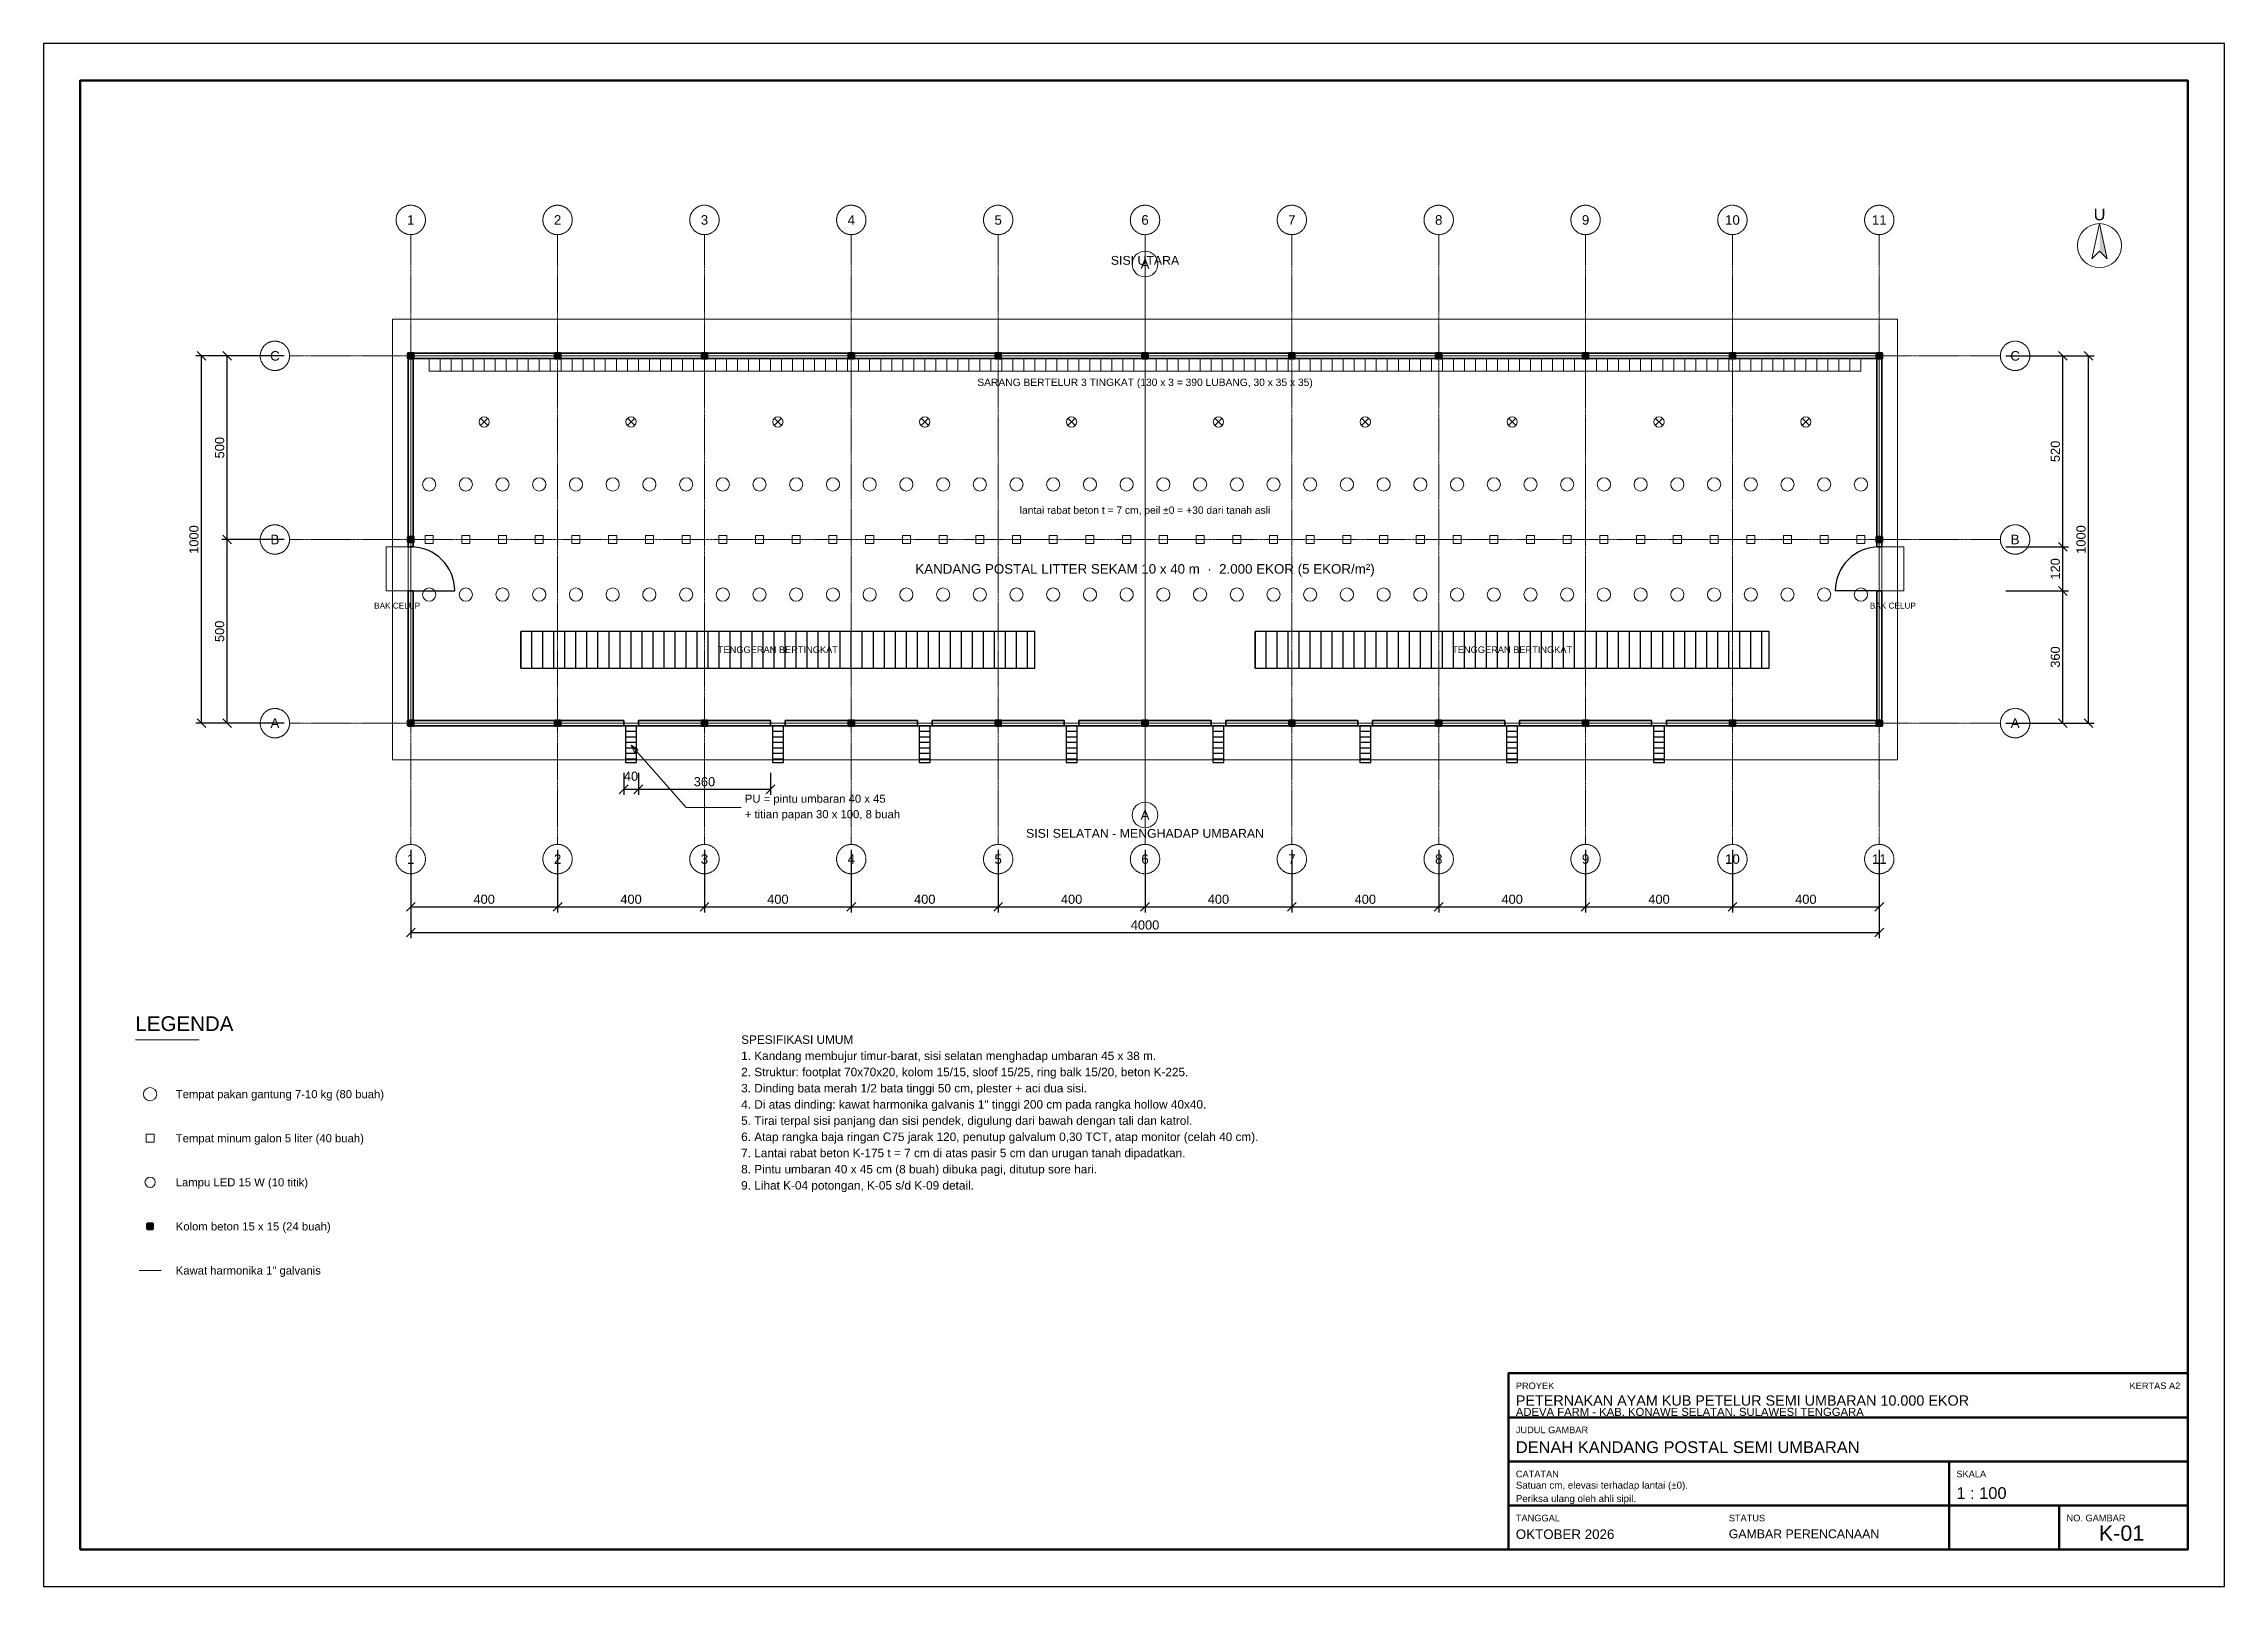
# Model space of a CAD drawing. Header units: centimetres. Extents: x 0 to 31918, y 0 to 4200.
# Drawn here: x 0 to 5940, y 0 to 4200 of the extents above; entities that cross this region are included whole.
import ezdxf
from ezdxf.enums import TextEntityAlignment as Align

# ---------------------------------------------------------------- set-up
doc = ezdxf.new("R2010")
doc.units = ezdxf.units.CM
doc.linetypes.add('DASHDOT', pattern=[3.556, 2.54, -0.508, 0, -0.508])
doc.linetypes.add('DASHED', pattern=[1.524, 1.27, -0.254])
for name, color, linetype, lineweight in [('A-AIR', 5, 'CONTINUOUS', 18), ('A-DIM', 140, 'CONTINUOUS', 13), ('A-DINDING', 32, 'CONTINUOUS', 35), ('A-FRAME', 7, 'CONTINUOUS', 50), ('A-GRID', 1, 'DASHDOT', 13), ('A-HATCH', 8, 'CONTINUOUS', 9), ('A-KAWAT', 94, 'CONTINUOUS', 13), ('A-KAYU', 32, 'CONTINUOUS', 25), ('A-PERABOT', 8, 'CONTINUOUS', 18), ('A-STRUKTUR', 7, 'CONTINUOUS', 50), ('A-TEKS', 7, 'CONTINUOUS', 18), ('A-TERSEMBUNYI', 8, 'DASHED', 13)]:
    doc.layers.add(name, color=color, linetype=linetype, lineweight=lineweight)
doc.styles.add('ARIAL', font='arial.ttf')
doc.dimstyles.new('D100', dxfattribs={"dimtxt": 25, "dimasz": 20, "dimexe": 15, "dimexo": 15, "dimgap": 8, "dimtad": 1, "dimdec": 0, "dimtxsty": 'ARIAL', "dimtsz": 12, "dimcen": 2.5, "dimclrd": 140, "dimclre": 140, "dimclrt": 250, "dimazin": 3, "dimtfac": 1, "dimtmove": 0, "dimatfit": 3})

msp = doc.modelspace()

# ---------------------------------------------------------------- texts
at = {"layer": 'A-TEKS', "style": 'ARIAL'}
for s, height, p in [('U', 32, (5600, 3735)), ('1', 26, (1000, 3720)), ('2', 26, (1400, 3720)), ('3', 26, (1800, 3720)), ('4', 26, (2200, 3720)), ('5', 26, (2600, 3720)), ('6', 26, (3000, 3720)), ('7', 26, (3400, 3720)), ('8', 26, (3800, 3720)), ('9', 26, (4200, 3720)), ('10', 26, (4600, 3720)), ('11', 26, (5000, 3720)), ('SISI UTARA', 24, (3000, 3610)), ('A', 26, (3000, 3600)), ('C', 26, (630, 3350)), ('C', 26, (5370, 3350)), ('SARANG BERTELUR 3 TINGKAT (130 x 3 = 390 LUBANG, 30 x 35 x 35)', 20, (3000, 3278)), ('lantai rabat beton t = 7 cm, peil ±0 = +30 dari tanah asli', 20, (3000, 2930)), ('B', 26, (630, 2850)), ('B', 26, (5370, 2850)), ('KANDANG POSTAL LITTER SEKAM 10 x 40 m  ·  2.000 EKOR (5 EKOR/m²)', 26, (3000, 2770)), ('BAK CELUP', 16, (963, 2670)), ('BAK CELUP', 16, (5037, 2670)), ('TENGGERAN BERTINGKAT', 18, (2000, 2550)), ('TENGGERAN BERTINGKAT', 18, (4000, 2550)), ('A', 26, (630, 2350)), ('A', 26, (5370, 2350)), ('A', 26, (3000, 2100)), ('SISI SELATAN - MENGHADAP UMBARAN', 24, (3000, 2050)), ('1', 26, (1000, 1980)), ('2', 26, (1400, 1980)), ('3', 26, (1800, 1980)), ('4', 26, (2200, 1980)), ('5', 26, (2600, 1980)), ('6', 26, (3000, 1980)), ('7', 26, (3400, 1980)), ('8', 26, (3800, 1980)), ('9', 26, (4200, 1980)), ('10', 26, (4600, 1980)), ('11', 26, (5000, 1980)), ('K-01', 42, (5660, 145))]:
    msp.add_text(s, height=height, dxfattribs=at).set_placement(p, align=Align.MIDDLE_CENTER)
msp.add_text('LEGENDA', height=40, dxfattribs=at).set_placement((250, 1500), align=Align.BOTTOM_LEFT)
for s, p in [('Tempat pakan gantung 7-10 kg (80 buah)', (360, 1340)), ('Tempat minum galon 5 liter (40 buah)', (360, 1220)), ('Lampu LED 15 W (10 titik)', (360, 1100)), ('Kolom beton 15 x 15 (24 buah)', (360, 980)), ('Kawat harmonika 1" galvanis', (360, 860))]:
    msp.add_text(s, height=22, dxfattribs=at).set_placement(p, align=Align.MIDDLE_LEFT)
for s, height, p in [('PROYEK', 18, (4010, 555)), ('ADEVA FARM - KAB. KONAWE SELATAN, SULAWESI TENGGARA', 22, (4010, 486)), ('PETERNAKAN AYAM KUB PETELUR SEMI UMBARAN 10.000 EKOR', 28, (4010, 520)), ('JUDUL GAMBAR', 18, (4010, 435)), ('DENAH KANDANG POSTAL SEMI UMBARAN', 32, (4010, 395)), ('CATATAN', 18, (4010, 315)), ('SKALA', 18, (5210, 315)), ('1 : 100', 32, (5210, 270)), ('TANGGAL', 18, (4010, 195)), ('STATUS', 18, (4590, 195)), ('NO. GAMBAR', 18, (5510, 195)), ('OKTOBER 2026', 26, (4010, 155)), ('GAMBAR PERENCANAAN', 24, (4590, 155))]:
    msp.add_text(s, height=height, dxfattribs=at).set_placement(p, align=Align.TOP_LEFT)
msp.add_text('KERTAS A2', height=18, dxfattribs=at).set_placement((5820, 555), align=Align.TOP_RIGHT)
at = {"layer": 'A-TEKS', "line_spacing_factor": 1.15, "style": 'ARIAL'}
for s, insert, char_height, attachment_point in [('PU = pintu umbaran 40 x 45\\P+ titian papan 30 x 100, 8 buah', (1910, 2120), 22, 4), ('Satuan cm, elevasi terhadap lantai (±0).\\PPeriksa ulang oleh ahli sipil.', (4010, 285), 19, 1)]:
    msp.add_mtext(s, dxfattribs=dict(at, insert=insert, char_height=char_height, attachment_point=attachment_point))
at = {"layer": 'A-TEKS', "insert": (1900, 1500), "char_height": 23, "width": 2000, "attachment_point": 1, "line_spacing_factor": 1.15, "style": 'ARIAL'}
msp.add_mtext('SPESIFIKASI UMUM\\P1. Kandang membujur timur-barat, sisi selatan menghadap umbaran 45 x 38 m.\\P2. Struktur: footplat 70x70x20, kolom 15/15, sloof 15/25, ring balk 15/20, beton K-225.\\P3. Dinding bata merah 1/2 bata tinggi 50 cm, plester + aci dua sisi.\\P4. Di atas dinding: kawat harmonika galvanis 1" tinggi 200 cm pada rangka hollow 40x40.\\P5. Tirai terpal sisi panjang dan sisi pendek, digulung dari bawah dengan tali dan katrol.\\P6. Atap rangka baja ringan C75 jarak 120, penutup galvalum 0,30 TCT, atap monitor (celah 40 cm).\\P7. Lantai rabat beton K-175 t = 7 cm di atas pasir 5 cm dan urugan tanah dipadatkan.\\P8. Pintu umbaran 40 x 45 cm (8 buah) dibuka pagi, ditutup sore hari.\\P9. Lihat K-04 potongan, K-05 s/d K-09 detail.', dxfattribs=at)

# ---------------------------------------------------------------- dimensions: what is measured, and where the dimension line sits
at = {"layer": 'A-DIM'}
for base, p1, p2 in [((430, 2350), (670, 2350), (670, 3350)), ((500, 2850), (670, 2850), (670, 3350)), ((5500, 2830), (5330, 2830), (5330, 3350)), ((5570, 2350), (5330, 2350), (5330, 3350)), ((500, 2350), (670, 2350), (670, 2850)), ((5500, 2710), (5330, 2710), (5330, 2830)), ((5500, 2350), (5330, 2350), (5330, 2710))]:
    msp.add_linear_dim(base=base, p1=p1, p2=p2, angle=90, dimstyle='D100', dxfattribs=at).render()
for base, p1, p2 in [((1580, 2170), (1580, 2230), (1620, 2230)), ((1620, 2170), (1620, 2230), (1980, 2230)), ((1000, 1850), (1000, 2020), (1400, 2020)), ((1000, 1780), (1000, 2020), (5000, 2020)), ((1400, 1850), (1400, 2020), (1800, 2020)), ((1800, 1850), (1800, 2020), (2200, 2020)), ((2200, 1850), (2200, 2020), (2600, 2020)), ((2600, 1850), (2600, 2020), (3000, 2020)), ((3000, 1850), (3000, 2020), (3400, 2020)), ((3400, 1850), (3400, 2020), (3800, 2020)), ((3800, 1850), (3800, 2020), (4200, 2020)), ((4200, 1850), (4200, 2020), (4600, 2020)), ((4600, 1850), (4600, 2020), (5000, 2020))]:
    msp.add_linear_dim(base=base, p1=p1, p2=p2, dimstyle='D100', dxfattribs=at).render()

# ---------------------------------------------------------------- hatches: boundary and pattern name
at = {"layer": 'A-HATCH'}
h = msp.add_hatch(color=7, dxfattribs=at)
h.dxf.hatch_style = 1
h.paths.add_polyline_path([(5600, 3710), (5600, 3635), (5621, 3614)])
h = msp.add_hatch(color=8, dxfattribs=at)
h.dxf.hatch_style = 1
h.paths.add_polyline_path([(992.5, 3342.5), (1007.5, 3342.5), (1007.5, 3357.5), (992.5, 3357.5)])
h = msp.add_hatch(color=8, dxfattribs=at)
h.dxf.hatch_style = 1
h.paths.add_polyline_path([(1392.5, 3342.5), (1407.5, 3342.5), (1407.5, 3357.5), (1392.5, 3357.5)])
h = msp.add_hatch(color=8, dxfattribs=at)
h.dxf.hatch_style = 1
h.paths.add_polyline_path([(1792.5, 3342.5), (1807.5, 3342.5), (1807.5, 3357.5), (1792.5, 3357.5)])
h = msp.add_hatch(color=8, dxfattribs=at)
h.dxf.hatch_style = 1
h.paths.add_polyline_path([(2192.5, 3342.5), (2207.5, 3342.5), (2207.5, 3357.5), (2192.5, 3357.5)])
h = msp.add_hatch(color=8, dxfattribs=at)
h.dxf.hatch_style = 1
h.paths.add_polyline_path([(2592.5, 3342.5), (2607.5, 3342.5), (2607.5, 3357.5), (2592.5, 3357.5)])
h = msp.add_hatch(color=8, dxfattribs=at)
h.dxf.hatch_style = 1
h.paths.add_polyline_path([(2992.5, 3342.5), (3007.5, 3342.5), (3007.5, 3357.5), (2992.5, 3357.5)])
h = msp.add_hatch(color=8, dxfattribs=at)
h.dxf.hatch_style = 1
h.paths.add_polyline_path([(3392.5, 3342.5), (3407.5, 3342.5), (3407.5, 3357.5), (3392.5, 3357.5)])
h = msp.add_hatch(color=8, dxfattribs=at)
h.dxf.hatch_style = 1
h.paths.add_polyline_path([(3792.5, 3342.5), (3807.5, 3342.5), (3807.5, 3357.5), (3792.5, 3357.5)])
h = msp.add_hatch(color=8, dxfattribs=at)
h.dxf.hatch_style = 1
h.paths.add_polyline_path([(4192.5, 3342.5), (4207.5, 3342.5), (4207.5, 3357.5), (4192.5, 3357.5)])
h = msp.add_hatch(color=8, dxfattribs=at)
h.dxf.hatch_style = 1
h.paths.add_polyline_path([(4592.5, 3342.5), (4607.5, 3342.5), (4607.5, 3357.5), (4592.5, 3357.5)])
h = msp.add_hatch(color=8, dxfattribs=at)
h.dxf.hatch_style = 1
h.paths.add_polyline_path([(4992.5, 3342.5), (5007.5, 3342.5), (5007.5, 3357.5), (4992.5, 3357.5)])
h = msp.add_hatch(color=8, dxfattribs=at)
h.dxf.hatch_style = 1
h.paths.add_polyline_path([(992.5, 2842.5), (1007.5, 2842.5), (1007.5, 2857.5), (992.5, 2857.5)])
h = msp.add_hatch(color=8, dxfattribs=at)
h.dxf.hatch_style = 1
h.paths.add_polyline_path([(4992.5, 2842.5), (5007.5, 2842.5), (5007.5, 2857.5), (4992.5, 2857.5)])
h = msp.add_hatch(color=8, dxfattribs=at)
h.dxf.hatch_style = 1
h.paths.add_polyline_path([(992.5, 2342.5), (1007.5, 2342.5), (1007.5, 2357.5), (992.5, 2357.5)])
h = msp.add_hatch(color=8, dxfattribs=at)
h.dxf.hatch_style = 1
h.paths.add_polyline_path([(1392.5, 2342.5), (1407.5, 2342.5), (1407.5, 2357.5), (1392.5, 2357.5)])
h = msp.add_hatch(color=8, dxfattribs=at)
h.dxf.hatch_style = 1
h.paths.add_polyline_path([(1792.5, 2342.5), (1807.5, 2342.5), (1807.5, 2357.5), (1792.5, 2357.5)])
h = msp.add_hatch(color=8, dxfattribs=at)
h.dxf.hatch_style = 1
h.paths.add_polyline_path([(2192.5, 2342.5), (2207.5, 2342.5), (2207.5, 2357.5), (2192.5, 2357.5)])
h = msp.add_hatch(color=8, dxfattribs=at)
h.dxf.hatch_style = 1
h.paths.add_polyline_path([(2592.5, 2342.5), (2607.5, 2342.5), (2607.5, 2357.5), (2592.5, 2357.5)])
h = msp.add_hatch(color=8, dxfattribs=at)
h.dxf.hatch_style = 1
h.paths.add_polyline_path([(2992.5, 2342.5), (3007.5, 2342.5), (3007.5, 2357.5), (2992.5, 2357.5)])
h = msp.add_hatch(color=8, dxfattribs=at)
h.dxf.hatch_style = 1
h.paths.add_polyline_path([(3392.5, 2342.5), (3407.5, 2342.5), (3407.5, 2357.5), (3392.5, 2357.5)])
h = msp.add_hatch(color=8, dxfattribs=at)
h.dxf.hatch_style = 1
h.paths.add_polyline_path([(3792.5, 2342.5), (3807.5, 2342.5), (3807.5, 2357.5), (3792.5, 2357.5)])
h = msp.add_hatch(color=8, dxfattribs=at)
h.dxf.hatch_style = 1
h.paths.add_polyline_path([(4192.5, 2342.5), (4207.5, 2342.5), (4207.5, 2357.5), (4192.5, 2357.5)])
h = msp.add_hatch(color=8, dxfattribs=at)
h.dxf.hatch_style = 1
h.paths.add_polyline_path([(4592.5, 2342.5), (4607.5, 2342.5), (4607.5, 2357.5), (4592.5, 2357.5)])
h = msp.add_hatch(color=8, dxfattribs=at)
h.dxf.hatch_style = 1
h.paths.add_polyline_path([(4992.5, 2342.5), (5007.5, 2342.5), (5007.5, 2357.5), (4992.5, 2357.5)])
h = msp.add_hatch(color=8, dxfattribs=at)
h.dxf.hatch_style = 1
h.paths.add_polyline_path([(282.5, 972.5), (297.5, 972.5), (297.5, 987.5), (282.5, 987.5)])

# ---------------------------------------------------------------- linework, layer by layer
at = {"layer": 'A-AIR'}
for points in [[(1039, 2839), (1061, 2839), (1061, 2861), (1039, 2861)], [(1139, 2839), (1161, 2839), (1161, 2861), (1139, 2861)], [(1239, 2839), (1261, 2839), (1261, 2861), (1239, 2861)], [(1339, 2839), (1361, 2839), (1361, 2861), (1339, 2861)], [(1439, 2839), (1461, 2839), (1461, 2861), (1439, 2861)], [(1539, 2839), (1561, 2839), (1561, 2861), (1539, 2861)], [(1639, 2839), (1661, 2839), (1661, 2861), (1639, 2861)], [(1739, 2839), (1761, 2839), (1761, 2861), (1739, 2861)], [(1839, 2839), (1861, 2839), (1861, 2861), (1839, 2861)], [(1939, 2839), (1961, 2839), (1961, 2861), (1939, 2861)], [(2039, 2839), (2061, 2839), (2061, 2861), (2039, 2861)], [(2139, 2839), (2161, 2839), (2161, 2861), (2139, 2861)], [(2239, 2839), (2261, 2839), (2261, 2861), (2239, 2861)], [(2339, 2839), (2361, 2839), (2361, 2861), (2339, 2861)], [(2439, 2839), (2461, 2839), (2461, 2861), (2439, 2861)], [(2539, 2839), (2561, 2839), (2561, 2861), (2539, 2861)], [(2639, 2839), (2661, 2839), (2661, 2861), (2639, 2861)], [(2739, 2839), (2761, 2839), (2761, 2861), (2739, 2861)], [(2839, 2839), (2861, 2839), (2861, 2861), (2839, 2861)], [(2939, 2839), (2961, 2839), (2961, 2861), (2939, 2861)], [(3039, 2839), (3061, 2839), (3061, 2861), (3039, 2861)], [(3139, 2839), (3161, 2839), (3161, 2861), (3139, 2861)], [(3239, 2839), (3261, 2839), (3261, 2861), (3239, 2861)], [(3339, 2839), (3361, 2839), (3361, 2861), (3339, 2861)], [(3439, 2839), (3461, 2839), (3461, 2861), (3439, 2861)], [(3539, 2839), (3561, 2839), (3561, 2861), (3539, 2861)], [(3639, 2839), (3661, 2839), (3661, 2861), (3639, 2861)], [(3739, 2839), (3761, 2839), (3761, 2861), (3739, 2861)], [(3839, 2839), (3861, 2839), (3861, 2861), (3839, 2861)], [(3939, 2839), (3961, 2839), (3961, 2861), (3939, 2861)], [(4039, 2839), (4061, 2839), (4061, 2861), (4039, 2861)], [(4139, 2839), (4161, 2839), (4161, 2861), (4139, 2861)], [(4239, 2839), (4261, 2839), (4261, 2861), (4239, 2861)], [(4339, 2839), (4361, 2839), (4361, 2861), (4339, 2861)], [(4439, 2839), (4461, 2839), (4461, 2861), (4439, 2861)], [(4539, 2839), (4561, 2839), (4561, 2861), (4539, 2861)], [(4639, 2839), (4661, 2839), (4661, 2861), (4639, 2861)], [(4739, 2839), (4761, 2839), (4761, 2861), (4739, 2861)], [(4839, 2839), (4861, 2839), (4861, 2861), (4839, 2861)], [(4939, 2839), (4961, 2839), (4961, 2861), (4939, 2861)], [(279, 1209), (301, 1209), (301, 1231), (279, 1231)]]:
    msp.add_lwpolyline(points, close=True, dxfattribs=at)
at = {"layer": 'A-DIM'}
msp.add_lwpolyline([(1600, 2290), (1750, 2120), (1900, 2120)], dxfattribs=at)
msp.add_lwpolyline([(1600, 2290), (1609.03, 2269.94), (1618.78, 2278.54)], close=True, dxfattribs=at)
at = {"layer": 'A-DINDING'}
for points in [[(993, 2830), (1007, 2830), (1007, 3350), (993, 3350)], [(1000, 3343), (5000, 3343), (5000, 3357), (1000, 3357)], [(4993, 2830), (5007, 2830), (5007, 3350), (4993, 3350)], [(993, 2350), (1007, 2350), (1007, 2710), (993, 2710)], [(4993, 2350), (5007, 2350), (5007, 2710), (4993, 2710)], [(1000, 2343), (1580, 2343), (1580, 2357), (1000, 2357)], [(1620, 2343), (1980, 2343), (1980, 2357), (1620, 2357)], [(2020, 2343), (2380, 2343), (2380, 2357), (2020, 2357)], [(2420, 2343), (2780, 2343), (2780, 2357), (2420, 2357)], [(2820, 2343), (3180, 2343), (3180, 2357), (2820, 2357)], [(3220, 2343), (3580, 2343), (3580, 2357), (3220, 2357)], [(3620, 2343), (3980, 2343), (3980, 2357), (3620, 2357)], [(4020, 2343), (4380, 2343), (4380, 2357), (4020, 2357)], [(4420, 2343), (5000, 2343), (5000, 2357), (4420, 2357)]]:
    msp.add_lwpolyline(points, close=True, dxfattribs=at)
at = {"layer": 'A-FRAME'}
for p, q in [((3990, 460), (5840, 460)), ((3990, 340), (5840, 340)), ((5190, 100), (5190, 340)), ((3990, 220), (5840, 220)), ((5490, 100), (5490, 220))]:
    msp.add_line(p, q, dxfattribs=at)
at = {"layer": 'A-FRAME', "lineweight": 25}
msp.add_lwpolyline([(0, 0), (5940, 0), (5940, 4200), (0, 4200)], close=True, dxfattribs=at)
at = {"layer": 'A-FRAME'}
for points in [[(100, 100), (5840, 100), (5840, 4100), (100, 4100)], [(3990, 100), (5840, 100), (5840, 580), (3990, 580)]]:
    msp.add_lwpolyline(points, close=True, dxfattribs=at)
at = {"layer": 'A-GRID'}
for p, q in [((1000, 2020), (1000, 3680)), ((1400, 2020), (1400, 3680)), ((1800, 2020), (1800, 3680)), ((2200, 2020), (2200, 3680)), ((2600, 2020), (2600, 3680)), ((3000, 2020), (3000, 3680)), ((3400, 2020), (3400, 3680)), ((3800, 2020), (3800, 3680)), ((4200, 2020), (4200, 3680)), ((4600, 2020), (4600, 3680)), ((5000, 2020), (5000, 3680)), ((3000, 2100), (3000, 3600)), ((670, 3350), (5330, 3350)), ((670, 2850), (5330, 2850)), ((670, 2350), (5330, 2350))]:
    msp.add_line(p, q, dxfattribs=at)
for centre in [(1000, 3720), (1400, 3720), (1800, 3720), (2200, 3720), (2600, 3720), (3000, 3720), (3400, 3720), (3800, 3720), (4200, 3720), (4600, 3720), (5000, 3720), (630, 3350), (5370, 3350), (630, 2850), (5370, 2850), (630, 2350), (5370, 2350), (1000, 1980), (1400, 1980), (1800, 1980), (2200, 1980), (2600, 1980), (3000, 1980), (3400, 1980), (3800, 1980), (4200, 1980), (4600, 1980), (5000, 1980)]:
    msp.add_circle(centre, 40, dxfattribs=at)
at = {"layer": 'A-KAWAT'}
msp.add_line((260, 860), (320, 860), dxfattribs=at)
msp.add_lwpolyline([(1000, 2350), (5000, 2350), (5000, 3350), (1000, 3350)], close=True, dxfattribs=at)
at = {"layer": 'A-KAYU'}
for p, q in [((1000, 2710), (1120, 2710)), ((5000, 2710), (4880, 2710)), ((1300, 2500), (1300, 2600)), ((1330, 2500), (1330, 2600)), ((1360, 2500), (1360, 2600)), ((1390, 2500), (1390, 2600)), ((1420, 2500), (1420, 2600)), ((1450, 2500), (1450, 2600)), ((1480, 2500), (1480, 2600)), ((1510, 2500), (1510, 2600)), ((1540, 2500), (1540, 2600)), ((1570, 2500), (1570, 2600)), ((1600, 2500), (1600, 2600)), ((1630, 2500), (1630, 2600)), ((1660, 2500), (1660, 2600)), ((1690, 2500), (1690, 2600)), ((1720, 2500), (1720, 2600)), ((1750, 2500), (1750, 2600)), ((1780, 2500), (1780, 2600)), ((1810, 2500), (1810, 2600)), ((1840, 2500), (1840, 2600)), ((1870, 2500), (1870, 2600)), ((1900, 2500), (1900, 2600)), ((1930, 2500), (1930, 2600)), ((1960, 2500), (1960, 2600)), ((1990, 2500), (1990, 2600)), ((2020, 2500), (2020, 2600)), ((2050, 2500), (2050, 2600)), ((2080, 2500), (2080, 2600)), ((2110, 2500), (2110, 2600)), ((2140, 2500), (2140, 2600)), ((2170, 2500), (2170, 2600)), ((2200, 2500), (2200, 2600)), ((2230, 2500), (2230, 2600)), ((2260, 2500), (2260, 2600)), ((2290, 2500), (2290, 2600)), ((2320, 2500), (2320, 2600)), ((2350, 2500), (2350, 2600)), ((2380, 2500), (2380, 2600)), ((2410, 2500), (2410, 2600)), ((2440, 2500), (2440, 2600)), ((2470, 2500), (2470, 2600)), ((2500, 2500), (2500, 2600)), ((2530, 2500), (2530, 2600)), ((2560, 2500), (2560, 2600)), ((2590, 2500), (2590, 2600)), ((2620, 2500), (2620, 2600)), ((2650, 2500), (2650, 2600)), ((2680, 2500), (2680, 2600)), ((3300, 2500), (3300, 2600)), ((3330, 2500), (3330, 2600)), ((3360, 2500), (3360, 2600)), ((3390, 2500), (3390, 2600)), ((3420, 2500), (3420, 2600)), ((3450, 2500), (3450, 2600)), ((3480, 2500), (3480, 2600)), ((3510, 2500), (3510, 2600)), ((3540, 2500), (3540, 2600)), ((3570, 2500), (3570, 2600)), ((3600, 2500), (3600, 2600)), ((3630, 2500), (3630, 2600)), ((3660, 2500), (3660, 2600)), ((3690, 2500), (3690, 2600)), ((3720, 2500), (3720, 2600)), ((3750, 2500), (3750, 2600)), ((3780, 2500), (3780, 2600)), ((3810, 2500), (3810, 2600)), ((3840, 2500), (3840, 2600)), ((3870, 2500), (3870, 2600)), ((3900, 2500), (3900, 2600)), ((3930, 2500), (3930, 2600)), ((3960, 2500), (3960, 2600)), ((3990, 2500), (3990, 2600)), ((4020, 2500), (4020, 2600)), ((4050, 2500), (4050, 2600)), ((4080, 2500), (4080, 2600)), ((4110, 2500), (4110, 2600)), ((4140, 2500), (4140, 2600)), ((4170, 2500), (4170, 2600)), ((4200, 2500), (4200, 2600)), ((4230, 2500), (4230, 2600)), ((4260, 2500), (4260, 2600)), ((4290, 2500), (4290, 2600)), ((4320, 2500), (4320, 2600)), ((4350, 2500), (4350, 2600)), ((4380, 2500), (4380, 2600)), ((4410, 2500), (4410, 2600)), ((4440, 2500), (4440, 2600)), ((4470, 2500), (4470, 2600)), ((4500, 2500), (4500, 2600)), ((4530, 2500), (4530, 2600)), ((4560, 2500), (4560, 2600)), ((4590, 2500), (4590, 2600)), ((4620, 2500), (4620, 2600)), ((4650, 2500), (4650, 2600)), ((4680, 2500), (4680, 2600)), ((1580, 2343), (1620, 2343)), ((1585, 2328), (1615, 2328)), ((1980, 2343), (2020, 2343)), ((1985, 2328), (2015, 2328)), ((2380, 2343), (2420, 2343)), ((2385, 2328), (2415, 2328)), ((2780, 2343), (2820, 2343)), ((2785, 2328), (2815, 2328)), ((3180, 2343), (3220, 2343)), ((3185, 2328), (3215, 2328)), ((3580, 2343), (3620, 2343)), ((3585, 2328), (3615, 2328)), ((3980, 2343), (4020, 2343)), ((3985, 2328), (4015, 2328)), ((4380, 2343), (4420, 2343)), ((4385, 2328), (4415, 2328)), ((1585, 2313), (1615, 2313)), ((1585, 2298), (1615, 2298)), ((1585, 2283), (1615, 2283)), ((1585, 2268), (1615, 2268)), ((1985, 2313), (2015, 2313)), ((1985, 2298), (2015, 2298)), ((1985, 2283), (2015, 2283)), ((1985, 2268), (2015, 2268)), ((2385, 2313), (2415, 2313)), ((2385, 2298), (2415, 2298)), ((2385, 2283), (2415, 2283)), ((2385, 2268), (2415, 2268)), ((2785, 2313), (2815, 2313)), ((2785, 2298), (2815, 2298)), ((2785, 2283), (2815, 2283)), ((2785, 2268), (2815, 2268)), ((3185, 2313), (3215, 2313)), ((3185, 2298), (3215, 2298)), ((3185, 2283), (3215, 2283)), ((3185, 2268), (3215, 2268)), ((3585, 2313), (3615, 2313)), ((3585, 2298), (3615, 2298)), ((3585, 2283), (3615, 2283)), ((3585, 2268), (3615, 2268)), ((3985, 2313), (4015, 2313)), ((3985, 2298), (4015, 2298)), ((3985, 2283), (4015, 2283)), ((3985, 2268), (4015, 2268)), ((4385, 2313), (4415, 2313)), ((4385, 2298), (4415, 2298)), ((4385, 2283), (4415, 2283)), ((4385, 2268), (4415, 2268)), ((1585, 2253), (1615, 2253)), ((1985, 2253), (2015, 2253)), ((2385, 2253), (2415, 2253)), ((2785, 2253), (2815, 2253)), ((3185, 2253), (3215, 2253)), ((3585, 2253), (3615, 2253)), ((3985, 2253), (4015, 2253)), ((4385, 2253), (4415, 2253))]:
    msp.add_line(p, q, dxfattribs=at)
for points in [[(1300, 2500), (2700, 2500), (2700, 2600), (1300, 2600)], [(3300, 2500), (4700, 2500), (4700, 2600), (3300, 2600)], [(1585, 2243), (1615, 2243), (1615, 2343), (1585, 2343)], [(1985, 2243), (2015, 2243), (2015, 2343), (1985, 2343)], [(2385, 2243), (2415, 2243), (2415, 2343), (2385, 2343)], [(2785, 2243), (2815, 2243), (2815, 2343), (2785, 2343)], [(3185, 2243), (3215, 2243), (3215, 2343), (3185, 2343)], [(3585, 2243), (3615, 2243), (3615, 2343), (3585, 2343)], [(3985, 2243), (4015, 2243), (4015, 2343), (3985, 2343)], [(4385, 2243), (4415, 2243), (4415, 2343), (4385, 2343)]]:
    msp.add_lwpolyline(points, close=True, dxfattribs=at)
for centre, start, end in [((1000, 2710), 0, 90), ((5000, 2710), 90, 180)]:
    msp.add_arc(centre, 120, start, end, dxfattribs=at)
at = {"layer": 'A-PERABOT'}
for p, q in [((1050, 3308), (1050, 3343)), ((1080, 3308), (1080, 3343)), ((1110, 3308), (1110, 3343)), ((1140, 3308), (1140, 3343)), ((1170, 3308), (1170, 3343)), ((1200, 3308), (1200, 3343)), ((1230, 3308), (1230, 3343)), ((1260, 3308), (1260, 3343)), ((1290, 3308), (1290, 3343)), ((1320, 3308), (1320, 3343)), ((1350, 3308), (1350, 3343)), ((1380, 3308), (1380, 3343)), ((1410, 3308), (1410, 3343)), ((1440, 3308), (1440, 3343)), ((1470, 3308), (1470, 3343)), ((1500, 3308), (1500, 3343)), ((1530, 3308), (1530, 3343)), ((1560, 3308), (1560, 3343)), ((1590, 3308), (1590, 3343)), ((1620, 3308), (1620, 3343)), ((1650, 3308), (1650, 3343)), ((1680, 3308), (1680, 3343)), ((1710, 3308), (1710, 3343)), ((1740, 3308), (1740, 3343)), ((1770, 3308), (1770, 3343)), ((1800, 3308), (1800, 3343)), ((1830, 3308), (1830, 3343)), ((1860, 3308), (1860, 3343)), ((1890, 3308), (1890, 3343)), ((1920, 3308), (1920, 3343)), ((1950, 3308), (1950, 3343)), ((1980, 3308), (1980, 3343)), ((2010, 3308), (2010, 3343)), ((2040, 3308), (2040, 3343)), ((2070, 3308), (2070, 3343)), ((2100, 3308), (2100, 3343)), ((2130, 3308), (2130, 3343)), ((2160, 3308), (2160, 3343)), ((2190, 3308), (2190, 3343)), ((2220, 3308), (2220, 3343)), ((2250, 3308), (2250, 3343)), ((2280, 3308), (2280, 3343)), ((2310, 3308), (2310, 3343)), ((2340, 3308), (2340, 3343)), ((2370, 3308), (2370, 3343)), ((2400, 3308), (2400, 3343)), ((2430, 3308), (2430, 3343)), ((2460, 3308), (2460, 3343)), ((2490, 3308), (2490, 3343)), ((2520, 3308), (2520, 3343)), ((2550, 3308), (2550, 3343)), ((2580, 3308), (2580, 3343)), ((2610, 3308), (2610, 3343)), ((2640, 3308), (2640, 3343)), ((2670, 3308), (2670, 3343)), ((2700, 3308), (2700, 3343)), ((2730, 3308), (2730, 3343)), ((2760, 3308), (2760, 3343)), ((2790, 3308), (2790, 3343)), ((2820, 3308), (2820, 3343)), ((2850, 3308), (2850, 3343)), ((2880, 3308), (2880, 3343)), ((2910, 3308), (2910, 3343)), ((2940, 3308), (2940, 3343)), ((2970, 3308), (2970, 3343)), ((3000, 3308), (3000, 3343)), ((3030, 3308), (3030, 3343)), ((3060, 3308), (3060, 3343)), ((3090, 3308), (3090, 3343)), ((3120, 3308), (3120, 3343)), ((3150, 3308), (3150, 3343)), ((3180, 3308), (3180, 3343)), ((3210, 3308), (3210, 3343)), ((3240, 3308), (3240, 3343)), ((3270, 3308), (3270, 3343)), ((3300, 3308), (3300, 3343)), ((3330, 3308), (3330, 3343)), ((3360, 3308), (3360, 3343)), ((3390, 3308), (3390, 3343)), ((3420, 3308), (3420, 3343)), ((3450, 3308), (3450, 3343)), ((3480, 3308), (3480, 3343)), ((3510, 3308), (3510, 3343)), ((3540, 3308), (3540, 3343)), ((3570, 3308), (3570, 3343)), ((3600, 3308), (3600, 3343)), ((3630, 3308), (3630, 3343)), ((3660, 3308), (3660, 3343)), ((3690, 3308), (3690, 3343)), ((3720, 3308), (3720, 3343)), ((3750, 3308), (3750, 3343)), ((3780, 3308), (3780, 3343)), ((3810, 3308), (3810, 3343)), ((3840, 3308), (3840, 3343)), ((3870, 3308), (3870, 3343)), ((3900, 3308), (3900, 3343)), ((3930, 3308), (3930, 3343)), ((3960, 3308), (3960, 3343)), ((3990, 3308), (3990, 3343)), ((4020, 3308), (4020, 3343)), ((4050, 3308), (4050, 3343)), ((4080, 3308), (4080, 3343)), ((4110, 3308), (4110, 3343)), ((4140, 3308), (4140, 3343)), ((4170, 3308), (4170, 3343)), ((4200, 3308), (4200, 3343)), ((4230, 3308), (4230, 3343)), ((4260, 3308), (4260, 3343)), ((4290, 3308), (4290, 3343)), ((4320, 3308), (4320, 3343)), ((4350, 3308), (4350, 3343)), ((4380, 3308), (4380, 3343)), ((4410, 3308), (4410, 3343)), ((4440, 3308), (4440, 3343)), ((4470, 3308), (4470, 3343)), ((4500, 3308), (4500, 3343)), ((4530, 3308), (4530, 3343)), ((4560, 3308), (4560, 3343)), ((4590, 3308), (4590, 3343)), ((4620, 3308), (4620, 3343)), ((4650, 3308), (4650, 3343)), ((4680, 3308), (4680, 3343)), ((4710, 3308), (4710, 3343)), ((4740, 3308), (4740, 3343)), ((4770, 3308), (4770, 3343)), ((4800, 3308), (4800, 3343)), ((4830, 3308), (4830, 3343)), ((4860, 3308), (4860, 3343)), ((4890, 3308), (4890, 3343)), ((4920, 3308), (4920, 3343)), ((4950, 3308), (4950, 3343)), ((1190, 3160), (1210, 3180)), ((1190, 3180), (1210, 3160)), ((1590, 3160), (1610, 3180)), ((1590, 3180), (1610, 3160)), ((1990, 3160), (2010, 3180)), ((1990, 3180), (2010, 3160)), ((2390, 3160), (2410, 3180)), ((2390, 3180), (2410, 3160)), ((2790, 3160), (2810, 3180)), ((2790, 3180), (2810, 3160)), ((3190, 3160), (3210, 3180)), ((3190, 3180), (3210, 3160)), ((3590, 3160), (3610, 3180)), ((3590, 3180), (3610, 3160)), ((3990, 3160), (4010, 3180)), ((3990, 3180), (4010, 3160)), ((4390, 3160), (4410, 3180)), ((4390, 3180), (4410, 3160)), ((4790, 3160), (4810, 3180)), ((4790, 3180), (4810, 3160))]:
    msp.add_line(p, q, dxfattribs=at)
for points in [[(1050, 3308), (4950, 3308), (4950, 3343), (1050, 3343)], [(933, 2710), (993, 2710), (993, 2830), (933, 2830)], [(5007, 2710), (5067, 2710), (5067, 2830), (5007, 2830)]]:
    msp.add_lwpolyline(points, close=True, dxfattribs=at)
for centre, radius in [((1200, 3170), 14), ((1600, 3170), 14), ((2000, 3170), 14), ((2400, 3170), 14), ((2800, 3170), 14), ((3200, 3170), 14), ((3600, 3170), 14), ((4000, 3170), 14), ((4400, 3170), 14), ((4800, 3170), 14), ((1050, 3000), 18), ((1150, 3000), 18), ((1250, 3000), 18), ((1350, 3000), 18), ((1450, 3000), 18), ((1550, 3000), 18), ((1650, 3000), 18), ((1750, 3000), 18), ((1850, 3000), 18), ((1950, 3000), 18), ((2050, 3000), 18), ((2150, 3000), 18), ((2250, 3000), 18), ((2350, 3000), 18), ((2450, 3000), 18), ((2550, 3000), 18), ((2650, 3000), 18), ((2750, 3000), 18), ((2850, 3000), 18), ((2950, 3000), 18), ((3050, 3000), 18), ((3150, 3000), 18), ((3250, 3000), 18), ((3350, 3000), 18), ((3450, 3000), 18), ((3550, 3000), 18), ((3650, 3000), 18), ((3750, 3000), 18), ((3850, 3000), 18), ((3950, 3000), 18), ((4050, 3000), 18), ((4150, 3000), 18), ((4250, 3000), 18), ((4350, 3000), 18), ((4450, 3000), 18), ((4550, 3000), 18), ((4650, 3000), 18), ((4750, 3000), 18), ((4850, 3000), 18), ((4950, 3000), 18), ((1050, 2700), 18), ((1150, 2700), 18), ((1250, 2700), 18), ((1350, 2700), 18), ((1450, 2700), 18), ((1550, 2700), 18), ((1650, 2700), 18), ((1750, 2700), 18), ((1850, 2700), 18), ((1950, 2700), 18), ((2050, 2700), 18), ((2150, 2700), 18), ((2250, 2700), 18), ((2350, 2700), 18), ((2450, 2700), 18), ((2550, 2700), 18), ((2650, 2700), 18), ((2750, 2700), 18), ((2850, 2700), 18), ((2950, 2700), 18), ((3050, 2700), 18), ((3150, 2700), 18), ((3250, 2700), 18), ((3350, 2700), 18), ((3450, 2700), 18), ((3550, 2700), 18), ((3650, 2700), 18), ((3750, 2700), 18), ((3850, 2700), 18), ((3950, 2700), 18), ((4050, 2700), 18), ((4150, 2700), 18), ((4250, 2700), 18), ((4350, 2700), 18), ((4450, 2700), 18), ((4550, 2700), 18), ((4650, 2700), 18), ((4750, 2700), 18), ((4850, 2700), 18), ((4950, 2700), 18), ((290, 1340), 18), ((290, 1100), 14)]:
    msp.add_circle(centre, radius, dxfattribs=at)
at = {"layer": 'A-STRUKTUR'}
for points in [[(992.5, 3342.5), (1007.5, 3342.5), (1007.5, 3357.5), (992.5, 3357.5)], [(1392.5, 3342.5), (1407.5, 3342.5), (1407.5, 3357.5), (1392.5, 3357.5)], [(1792.5, 3342.5), (1807.5, 3342.5), (1807.5, 3357.5), (1792.5, 3357.5)], [(2192.5, 3342.5), (2207.5, 3342.5), (2207.5, 3357.5), (2192.5, 3357.5)], [(2592.5, 3342.5), (2607.5, 3342.5), (2607.5, 3357.5), (2592.5, 3357.5)], [(2992.5, 3342.5), (3007.5, 3342.5), (3007.5, 3357.5), (2992.5, 3357.5)], [(3392.5, 3342.5), (3407.5, 3342.5), (3407.5, 3357.5), (3392.5, 3357.5)], [(3792.5, 3342.5), (3807.5, 3342.5), (3807.5, 3357.5), (3792.5, 3357.5)], [(4192.5, 3342.5), (4207.5, 3342.5), (4207.5, 3357.5), (4192.5, 3357.5)], [(4592.5, 3342.5), (4607.5, 3342.5), (4607.5, 3357.5), (4592.5, 3357.5)], [(4992.5, 3342.5), (5007.5, 3342.5), (5007.5, 3357.5), (4992.5, 3357.5)], [(992.5, 2842.5), (1007.5, 2842.5), (1007.5, 2857.5), (992.5, 2857.5)], [(4992.5, 2842.5), (5007.5, 2842.5), (5007.5, 2857.5), (4992.5, 2857.5)], [(992.5, 2342.5), (1007.5, 2342.5), (1007.5, 2357.5), (992.5, 2357.5)], [(1392.5, 2342.5), (1407.5, 2342.5), (1407.5, 2357.5), (1392.5, 2357.5)], [(1792.5, 2342.5), (1807.5, 2342.5), (1807.5, 2357.5), (1792.5, 2357.5)], [(2192.5, 2342.5), (2207.5, 2342.5), (2207.5, 2357.5), (2192.5, 2357.5)], [(2592.5, 2342.5), (2607.5, 2342.5), (2607.5, 2357.5), (2592.5, 2357.5)], [(2992.5, 2342.5), (3007.5, 2342.5), (3007.5, 2357.5), (2992.5, 2357.5)], [(3392.5, 2342.5), (3407.5, 2342.5), (3407.5, 2357.5), (3392.5, 2357.5)], [(3792.5, 2342.5), (3807.5, 2342.5), (3807.5, 2357.5), (3792.5, 2357.5)], [(4192.5, 2342.5), (4207.5, 2342.5), (4207.5, 2357.5), (4192.5, 2357.5)], [(4592.5, 2342.5), (4607.5, 2342.5), (4607.5, 2357.5), (4592.5, 2357.5)], [(4992.5, 2342.5), (5007.5, 2342.5), (5007.5, 2357.5), (4992.5, 2357.5)], [(282.5, 972.5), (297.5, 972.5), (297.5, 987.5), (282.5, 987.5)]]:
    msp.add_lwpolyline(points, close=True, dxfattribs=at)
at = {"layer": 'A-TEKS'}
msp.add_line((250, 1488), (423.6, 1488), dxfattribs=at)
msp.add_lwpolyline([(5600, 3710), (5579, 3614), (5600, 3635), (5621, 3614)], close=True, dxfattribs=at)
for centre, radius in [((5600, 3650), 60), ((3000, 3600), 35), ((3000, 2100), 35)]:
    msp.add_circle(centre, radius, dxfattribs=at)
at = {"layer": 'A-TERSEMBUNYI'}
msp.add_lwpolyline([(950, 2250), (5050, 2250), (5050, 3450), (950, 3450)], close=True, dxfattribs=at)

msp.set_redraw_order([(e.dxf.handle, doc.entitydb.next_handle()) for e in msp.query("TEXT MTEXT ATTDEF DIMENSION ARC_DIMENSION")])  # texts and dimensions are drawn at this point

doc.saveas('drawing.dxf')
